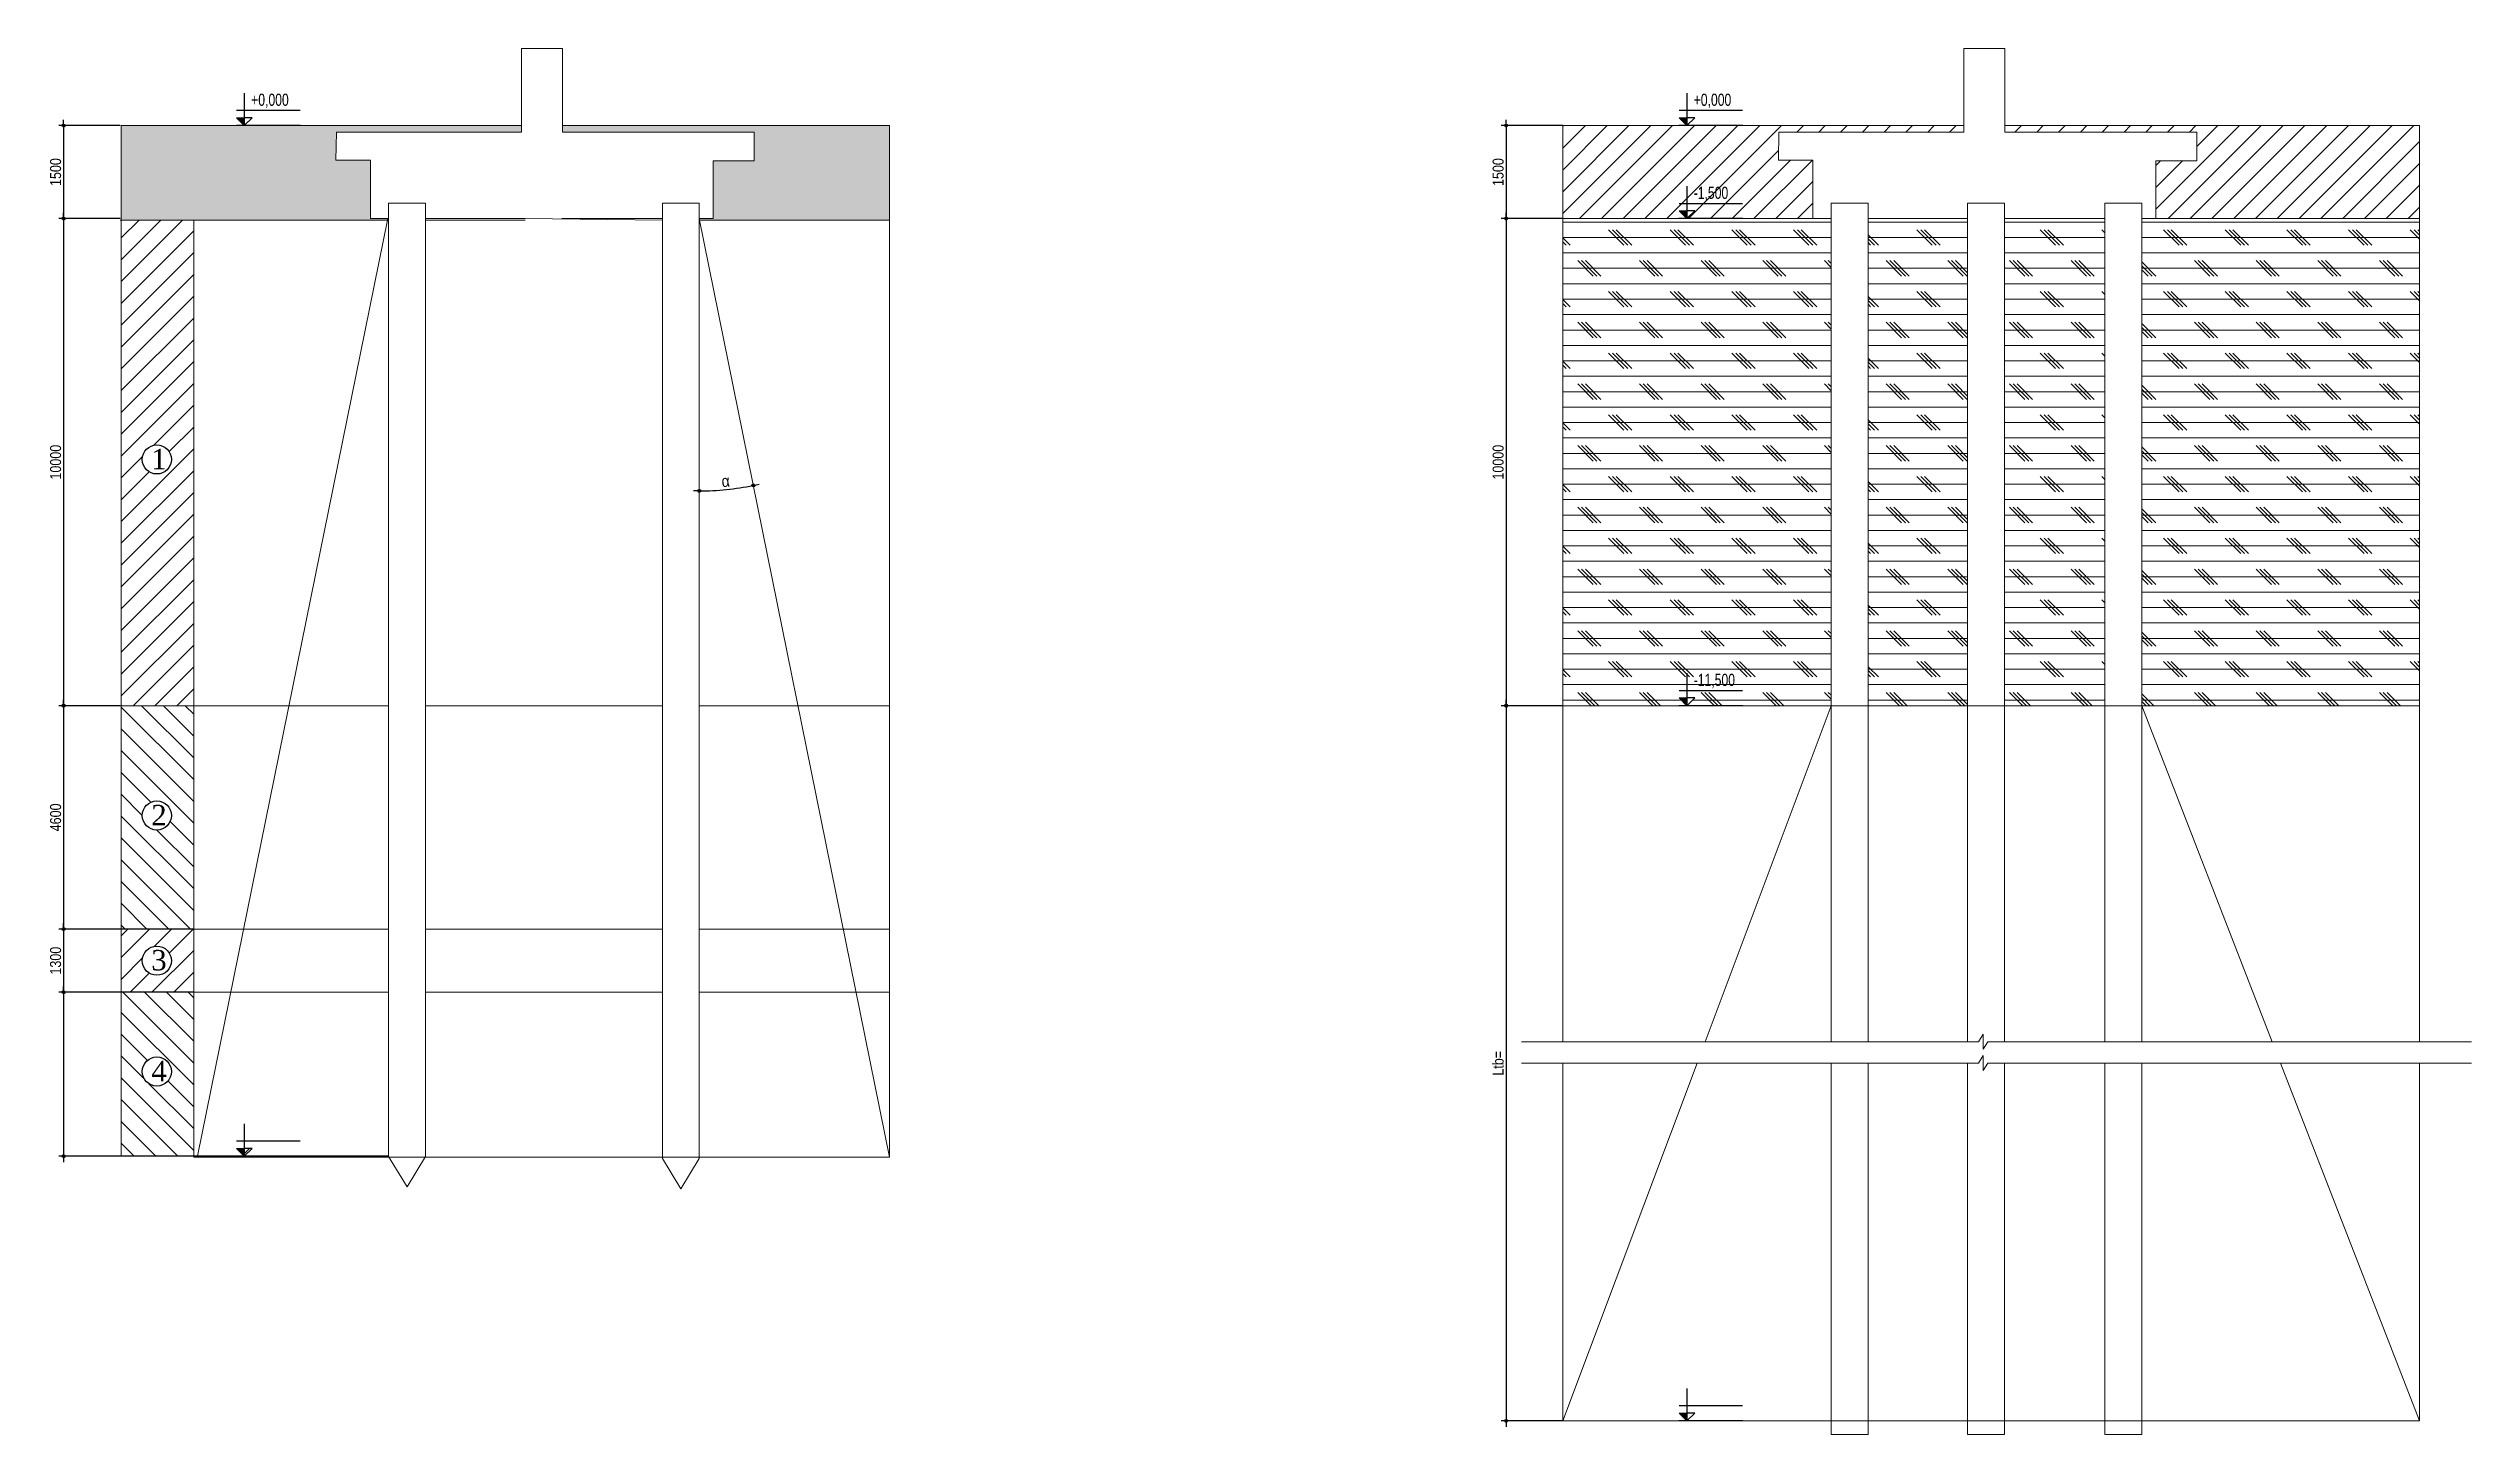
# Model space of a CAD drawing. Extents: x -79995 to 347433, y -157641 to 104789.
# Drawn here: x 250290 to 300189, y 54728 to 83267 of the extents above; entities that cross this region are included whole.
import ezdxf

# ---------------------------------------------------------------- set-up
doc = ezdxf.new("R2010")
doc.units = 0
doc.layers.get('0').update_dxf_attribs({"color": 255, "linetype": 'CONTINUOUS'})
doc.layers.get('DEFPOINTS').update_dxf_attribs({"linetype": 'CONTINUOUS'})
doc.layers.add('DIM', color=1, linetype='CONTINUOUS')
doc.layers.add('TEXT', color=7, linetype='CONTINUOUS')
doc.layers.add('NÉT THẤY KC', color=7, linetype='CONTINUOUS', lineweight=20)
doc.layers.add('TEXT NHỎ KC Dim - Ghi chú', color=3, linetype='CONTINUOUS', lineweight=18)
doc.styles.add('HEL-CONDENSE', font='')
doc.styles.get("Standard").update_dxf_attribs({"font": '', "height": 25})
doc.styles.add('vntimeh.shx', font='', dxfattribs={"width": 0.75})
doc.styles.get('HEL-CONDENSE').set_extended_font_data('VNI-Helve-Condense')
doc.styles.get('Standard').set_extended_font_data('VNI-Helve-Condense')
doc.styles.get('vntimeh.shx').set_extended_font_data('TCVN-VnTimeH')
doc.dimstyles.new('D100', dxfattribs={"dimtxt": 225, "dimasz": 1.2, "dimexe": 100, "dimexo": 0, "dimgap": 50, "dimtad": 1, "dimdec": 0, "dimzin": 13, "dimdsep": 46, "dimtxsty": 'HEL-CONDENSE', "dimblk": 'D50', "dimcen": 0, "dimclrd": 1, "dimclre": 1, "dimclrt": 7, "dimadec": 0, "dimazin": 0, "dimtfac": 1, "dimtdec": 0, "dimtmove": 0, "dimatfit": 3, "dimldrblk": 'D50', "dimfxl": 1, "dimtolj": 1, "dimtzin": 13, "dimarcsym": 0})

msp = doc.modelspace()

# ---------------------------------------------------------------- texts
at = {"layer": 'TEXT', "color": 7, "linetype": 'Continuous', "ltscale": 100, "char_height": 420, "width": 740.13018, "attachment_point": 5}
for s, insert in [('{\\fTimes New Roman|b0|i0|c0|p18;1}', (252565.772, 74814.326)), ('{\\fTimes New Roman|b0|i0|c0|p18;2}', (252565.772, 67483.299)), ('{\\fTimes New Roman|b0|i0|c0|p18;3}', (252565.772, 64492.679)), ('{\\fTimes New Roman|b0|i0|c0|p18;4}', (252565.772, 62210.818))]:
    msp.add_mtext(s, dxfattribs=dict(at, insert=insert))

# ---------------------------------------------------------------- blocks, each defined once
blk = doc.blocks.new('D50')
at = {"layer": 'DIM'}
blk.add_hatch(color=256, dxfattribs=at).paths.add_polyline_path([(25, 0, 1), (-25, 0, 1)])
blk.add_line((25, 0), (100, 0), dxfattribs=at)
blk.add_circle((0, 0), 25, dxfattribs=at)
blk = doc.blocks.new('*D1719')
at = {"layer": 'DEFPOINTS', "color": 0, "transparency": 16777216}
for p in [(281473, 81680), (280309, 79764), (281473, 79764)]:
    blk.add_point(p, dxfattribs=at)
at = {"layer": 'DIM', "color": 1, "lineweight": -2, "transparency": 16777216}
for p, q in [((281473, 81680), (280209, 81680)), ((280309, 81678), (280309, 79765)), ((281473, 79764), (280209, 79764))]:
    blk.add_line(p, q, dxfattribs=at)
at = {"layer": 'DIM', "color": 1, "lineweight": -2, "transparency": 16777216, "xscale": 1.199999999999999, "yscale": 1.199999999999999, "zscale": 1.199999999999999}
for p, rotation in [((280309, 81680), 90), ((280309, 79764), 270)]:
    blk.add_blockref('D50', p, dxfattribs=dict(at, rotation=rotation))
at = {"layer": 'DIM', "color": 7, "transparency": 16777216, "insert": (280144, 80722), "char_height": 225, "attachment_point": 5, "rotation": 90, "style": 'HEL-CONDENSE'}
blk.add_mtext('\\A1;1500', dxfattribs=at)
blk = doc.blocks.new('*D1720')
at = {"layer": 'DEFPOINTS', "color": 0, "transparency": 16777216}
for p in [(281473, 79764), (280309, 69735), (281473, 69735)]:
    blk.add_point(p, dxfattribs=at)
at = {"layer": 'DIM', "color": 1, "lineweight": -2, "transparency": 16777216}
for p, q in [((281473, 79764), (280209, 79764)), ((280309, 79763), (280309, 69736)), ((281473, 69735), (280209, 69735))]:
    blk.add_line(p, q, dxfattribs=at)
at = {"layer": 'DIM', "color": 1, "lineweight": -2, "transparency": 16777216, "xscale": 1.199999999999999, "yscale": 1.199999999999999, "zscale": 1.199999999999999}
for p, rotation in [((280309, 79764), 90), ((280309, 69735), 270)]:
    blk.add_blockref('D50', p, dxfattribs=dict(at, rotation=rotation))
at = {"layer": 'DIM', "color": 7, "transparency": 16777216, "insert": (280144, 74749), "char_height": 225, "attachment_point": 5, "rotation": 90, "style": 'HEL-CONDENSE'}
blk.add_mtext('\\A1;10000', dxfattribs=at)
blk = doc.blocks.new('*D1721')
at = {"layer": 'DEFPOINTS', "color": 0, "transparency": 16777216}
for p in [(281473, 69735), (280309, 55009), (281473, 55009)]:
    blk.add_point(p, dxfattribs=at)
at = {"layer": 'DIM', "color": 1, "lineweight": -2, "transparency": 16777216}
for p, q in [((281473, 69735), (280209, 69735)), ((280309, 69733), (280309, 55010)), ((281473, 55009), (280209, 55009))]:
    blk.add_line(p, q, dxfattribs=at)
at = {"layer": 'DIM', "color": 1, "lineweight": -2, "transparency": 16777216, "xscale": 1.199999999999999, "yscale": 1.199999999999999, "zscale": 1.199999999999999}
for p, rotation in [((280309, 69735), 90), ((280309, 55009), 270)]:
    blk.add_blockref('D50', p, dxfattribs=dict(at, rotation=rotation))
at = {"layer": 'DIM', "color": 7, "transparency": 16777216, "insert": (280144, 62372), "char_height": 225, "attachment_point": 5, "rotation": 90, "style": 'HEL-CONDENSE'}
blk.add_mtext('\\A1;Ltb=', dxfattribs=at)
blk = doc.blocks.new('ct')
blk.add_hatch(color=256).paths.add_polyline_path([(0, 0), (-1.61, 1.6), (0, 1.6)])
at = {"ltscale": 50}
h = blk.add_hatch(dxfattribs=at)
h.set_pattern_fill('ANSI31', color=8, scale=1.406, style=0)
h.paths.add_polyline_path([(0, 1.6), (0, 0), (1.61, 1.6)])
at = {"color": 8, "ltscale": 50}
for p, q in [((11.56, 0), (-1.64, 0)), ((-1.59, 3.14), (11.47, 3.14))]:
    blk.add_line(p, q, dxfattribs=at)
for points in [[(0, 6.69), (0, 0)], [(0, 0), (-1.61, 1.6), (0, 1.6)], [(0, 0), (1.61, 1.6), (0, 1.6)]]:
    blk.add_lwpolyline(points, dxfattribs=at)
at = {"color": 3, "style": 'vntimeh.shx', "width": 0.75}
blk.add_attdef('CT', (1.41, 4.07), '', height=2, dxfattribs=at)
blk = doc.blocks.new('*D1915')
at = {"layer": 'DEFPOINTS', "color": 0, "transparency": 16777216}
for p in [(251767, 81680), (250603, 79764), (251767, 79764)]:
    blk.add_point(p, dxfattribs=at)
at = {"layer": 'DIM', "color": 1, "lineweight": -2, "transparency": 16777216}
for p, q in [((251767, 81680), (250503, 81680)), ((250603, 81678), (250603, 79765)), ((251767, 79764), (250503, 79764))]:
    blk.add_line(p, q, dxfattribs=at)
at = {"layer": 'DIM', "color": 1, "lineweight": -2, "transparency": 16777216, "xscale": 1.199999999999999, "yscale": 1.199999999999999, "zscale": 1.199999999999999}
for p, rotation in [((250603, 81680), 90), ((250603, 79764), 270)]:
    blk.add_blockref('D50', p, dxfattribs=dict(at, rotation=rotation))
at = {"layer": 'DIM', "color": 7, "transparency": 16777216, "insert": (250438, 80722), "char_height": 225, "attachment_point": 5, "rotation": 90, "style": 'HEL-CONDENSE'}
blk.add_mtext('\\A1;1500', dxfattribs=at)
blk = doc.blocks.new('*D1914')
at = {"layer": 'DEFPOINTS', "color": 0, "transparency": 16777216}
for p in [(251767, 79764), (250603, 69735), (251767, 69735)]:
    blk.add_point(p, dxfattribs=at)
at = {"layer": 'DIM', "color": 1, "lineweight": -2, "transparency": 16777216}
for p, q in [((251767, 79764), (250503, 79764)), ((250603, 79763), (250603, 69736)), ((251767, 69735), (250503, 69735))]:
    blk.add_line(p, q, dxfattribs=at)
at = {"layer": 'DIM', "color": 1, "lineweight": -2, "transparency": 16777216, "xscale": 1.199999999999999, "yscale": 1.199999999999999, "zscale": 1.199999999999999}
for p, rotation in [((250603, 79764), 90), ((250603, 69735), 270)]:
    blk.add_blockref('D50', p, dxfattribs=dict(at, rotation=rotation))
at = {"layer": 'DIM', "color": 7, "transparency": 16777216, "insert": (250438, 74749), "char_height": 225, "attachment_point": 5, "rotation": 90, "style": 'HEL-CONDENSE'}
blk.add_mtext('\\A1;10000', dxfattribs=at)
blk = doc.blocks.new('*D1916')
at = {"layer": 'DEFPOINTS', "color": 0, "transparency": 16777216}
for p in [(251767, 69735), (250603, 65135), (253281, 65135)]:
    blk.add_point(p, dxfattribs=at)
at = {"layer": 'DIM', "color": 1, "lineweight": -2, "transparency": 16777216}
for p, q in [((251767, 69735), (250503, 69735)), ((250603, 69733), (250603, 65136)), ((253281, 65135), (250503, 65135))]:
    blk.add_line(p, q, dxfattribs=at)
at = {"layer": 'DIM', "color": 1, "lineweight": -2, "transparency": 16777216, "xscale": 1.199999999999999, "yscale": 1.199999999999999, "zscale": 1.199999999999999}
for p, rotation in [((250603, 69735), 90), ((250603, 65135), 270)]:
    blk.add_blockref('D50', p, dxfattribs=dict(at, rotation=rotation))
at = {"layer": 'DIM', "color": 7, "transparency": 16777216, "insert": (250438, 67435), "char_height": 225, "attachment_point": 5, "rotation": 90, "style": 'HEL-CONDENSE'}
blk.add_mtext('\\A1;4600', dxfattribs=at)
blk = doc.blocks.new('*D1917')
at = {"layer": 'DEFPOINTS', "color": 0, "transparency": 16777216}
for p in [(253281, 65135), (250603, 63835), (253281, 63835)]:
    blk.add_point(p, dxfattribs=at)
at = {"layer": 'DIM', "color": 1, "lineweight": -2, "transparency": 16777216}
for p, q in [((253281, 65135), (250503, 65135)), ((250603, 65133), (250603, 63836)), ((253281, 63835), (250503, 63835))]:
    blk.add_line(p, q, dxfattribs=at)
at = {"layer": 'DIM', "color": 1, "lineweight": -2, "transparency": 16777216, "xscale": 1.199999999999999, "yscale": 1.199999999999999, "zscale": 1.199999999999999}
for p, rotation in [((250603, 65135), 90), ((250603, 63835), 270)]:
    blk.add_blockref('D50', p, dxfattribs=dict(at, rotation=rotation))
at = {"layer": 'DIM', "color": 7, "transparency": 16777216, "insert": (250438, 64485), "char_height": 225, "attachment_point": 5, "rotation": 90, "style": 'HEL-CONDENSE'}
blk.add_mtext('\\A1;1300', dxfattribs=at)
blk = doc.blocks.new('*D1918')
at = {"layer": 'DEFPOINTS', "color": 0, "transparency": 16777216}
for p in [(253281, 63835), (250603, 60458), (257292, 60458)]:
    blk.add_point(p, dxfattribs=at)
at = {"layer": 'DIM', "color": 1, "lineweight": -2, "transparency": 16777216}
for p, q in [((253281, 63835), (250503, 63835)), ((250603, 63833), (250603, 60459)), ((257292, 60458), (250503, 60458))]:
    blk.add_line(p, q, dxfattribs=at)
at = {"layer": 'DIM', "color": 1, "lineweight": -2, "transparency": 16777216, "xscale": 1.199999999999999, "yscale": 1.199999999999999, "zscale": 1.199999999999999}
for p, rotation in [((250603, 63835), 90), ((250603, 60458), 270)]:
    blk.add_blockref('D50', p, dxfattribs=dict(at, rotation=rotation))
blk = doc.blocks.new('*D1919')
at = {"layer": 'DEFPOINTS', "color": 0, "transparency": 16777216}
for p in [(263692, 80084), (263692, 79764), (264065, 74171), (263692, 60408), (267609, 60436)]:
    blk.add_point(p, dxfattribs=at)
at = {"layer": 'DIM', "color": 1, "lineweight": -2, "transparency": 16777216}
blk.add_arc((263692, 79764), 5606, 270.0123, 281.444, dxfattribs=at)
at = {"layer": 'DIM', "color": 1, "lineweight": -2, "transparency": 16777216, "xscale": 1.199999999999999, "yscale": 1.199999999999999, "zscale": 1.199999999999999}
for p, rotation in [((263692, 74158), 180.0061325039766), ((264806, 74270), 11.45009754887181)]:
    blk.add_blockref('D50', p, dxfattribs=dict(at, rotation=rotation))
at = {"layer": 'DIM', "color": 7, "transparency": 16777216, "insert": (264234, 74359), "char_height": 225, "attachment_point": 5, "rotation": 5.7281, "style": 'HEL-CONDENSE'}
blk.add_mtext('\\A1;{\\H1.08333x;\\C0;α}', dxfattribs=at)

# ---------------------------------------------------------------- dimensions: what is measured, and where the dimension line sits
at = {"layer": 'DIM'}
for base, p1, p2, text, picture, middle in [((250602.512, 79763.939), (251766.536, 81679.636), (251766.536, 79763.939), '1500', '*D1915', (250437.612, 80721.787)), ((280308.737, 79763.939), (281472.76, 81679.636), (281472.76, 79763.939), '1500', '*D1719', (280143.837, 80721.787)), ((250602.512, 69734.63), (251766.536, 79763.939), (251766.536, 69734.63), '10000', '*D1914', (250437.612, 74749.285)), ((280308.737, 69734.63), (281472.76, 79763.939), (281472.76, 69734.63), '10000', '*D1720', (280143.837, 74749.285)), ((280308.737, 55008.897), (281472.76, 69734.63), (281472.76, 55008.897), 'Ltb=', '*D1721', (280143.837, 62371.764)), ((250602.512, 60458.094), (253280.793, 63834.63), (257292.224, 60458.094), ' ', '*D1918', (250602.512, 62146.362))]:
    dim = msp.add_linear_dim(base=base, p1=p1, p2=p2, angle=90, text=text, dimstyle='D100', override={"dimtmove": 1}, dxfattribs=at)
    dim.commit()
    dim.dimension.update_dxf_attribs({"geometry": picture, "text_midpoint": middle})
dim = msp.add_angular_dim_2l(base=(264065.485, 74170.605), line1=((263692.138, 79763.939), (267609.039, 60436.194)), line2=((263692.138, 80083.901), (263692.138, 60408.271)), text='{\\H1.08333x;\\C0;α}', dimstyle='D100', override={"dimtmove": 1}, dxfattribs=at)
dim.commit()
dim.dimension.update_dxf_attribs({"geometry": '*D1919', "text_midpoint": (264234.287, 74359.152)})
for base, p1, p2, picture, middle in [((250602.512, 65134.63), (251766.536, 69734.63), (253280.793, 65134.63), '*D1916', (250437.612, 67434.63)), ((250602.512, 63834.63), (253280.793, 65134.63), (253280.793, 63834.63), '*D1917', (250437.612, 64484.63))]:
    dim = msp.add_linear_dim(base=base, p1=p1, p2=p2, angle=90, dimstyle='D100', override={"dimtmove": 1}, dxfattribs=at)
    dim.commit()
    dim.dimension.update_dxf_attribs({"geometry": picture, "text_midpoint": middle})

# ---------------------------------------------------------------- hatches: boundary and pattern name
at = {"layer": 'TEXT NHỎ KC Dim - Ghi chú'}
h = msp.add_hatch(dxfattribs=at)
h.set_pattern_fill('AR-BRELM', color=256)
h.paths.add_polyline_path([(256919.043, 80968.29), (256209.978, 80968.29), (256219.251, 81546.996), (260029.651, 81546.996), (260029.651, 81679.636), (253280.793, 81679.636), (251786.16, 81679.636), (251786.16, 79734.63), (257272.32, 79734.63), (257278.266, 79763.939), (256919.043, 79763.939)])
h.paths.add_polyline_path([(267609.039, 81679.636), (260872.505, 81679.636), (260872.505, 81546.996), (264823.382, 81546.996), (264823.382, 80954.128), (263980.529, 80954.128), (263980.529, 79763.939), (263692.138, 79763.939), (263698.078, 79734.63), (267609.039, 79734.63)])
h = msp.add_hatch(dxfattribs=at)
h.set_pattern_fill('ANSI31', color=256, scale=100)
h.paths.add_polyline_path([(285925.475, 81546.996), (289735.876, 81546.996), (289735.876, 81679.636), (281472.76, 81679.636), (281472.76, 79763.939), (284029.535, 79763.939), (283868.334, 79923.634), (284029.535, 79923.634), (284190.736, 79923.634), (284029.535, 79763.939), (285185.661, 79763.939), (286625.267, 79763.939), (286625.267, 80968.29), (285916.202, 80968.29)])
h.paths.add_polyline_path([(299119.773, 81679.636), (290578.73, 81679.636), (290578.73, 81546.996), (294529.606, 81546.996), (294529.606, 80954.128), (293686.753, 80954.128), (293686.753, 79763.939), (299119.773, 79763.939)])
h.paths.add_polyline_path([(284096.087, 80048.742), (285191.325, 80048.742), (285191.325, 80495.171), (284096.087, 80495.171)], flags=24)
h = msp.add_hatch(dxfattribs=at)
h.set_pattern_fill('ANSI31', color=256, scale=100)
h.paths.add_polyline_path([(253280.793, 65134.63), (251786.16, 65134.63), (251786.16, 63834.63), (253280.793, 63834.63)])
h.paths.add_polyline_path([(252822.523, 64484.016, -1), (252222.523, 64484.016, -1)], flags=16)
h.paths.add_polyline_path([(253280.793, 79734.63), (251786.16, 79734.63), (251786.16, 69734.63), (253280.793, 69734.63)])
h.paths.add_polyline_path([(252822.523, 74805.662, -1), (252222.523, 74805.662, -1)], flags=16)
h.paths.add_polyline_path([(252307.247, 74365.18), (252827.326, 74365.18), (252827.326, 75261.957), (252307.247, 75261.957)], flags=24)
h.paths.add_polyline_path([(252318.905, 64047.167), (252838.984, 64047.167), (252838.984, 64943.945), (252318.905, 64943.945)], flags=24)
h = msp.add_hatch(dxfattribs=at)
h.set_pattern_fill('CORK', color=256, scale=100)
h.set_pattern_definition([(0, (0, 0), (0, 317.5), []), (135, (158.75, -158.75), (-635.0003, -635.0003), [449.013, -449.013]), (135, (238.1, -158.75), (-635.0003, -635.0003), [449.013, -449.013]), (135, (317.5, -158.75), (-635.0003, -635.0003), [449.013, -449.013])])
h.paths.add_polyline_path([(287002.051, 79763.939), (286625.267, 79763.939), (281472.76, 79763.939), (281472.76, 69734.63), (284029.535, 69734.63), (283868.334, 69894.326), (284029.535, 69894.326), (284190.736, 69894.326), (284029.535, 69734.63), (285185.661, 69734.63), (287002.051, 69734.63)])
h.paths.add_polyline_path([(289811.563, 79763.939), (287761.778, 79763.939), (287761.778, 69734.63), (289811.563, 69734.63)])
h.paths.add_polyline_path([(292638.636, 79763.939), (290571.291, 79763.939), (290571.291, 69734.63), (292638.636, 69734.63)])
h.paths.add_polyline_path([(299119.773, 79763.939), (293398.363, 79763.939), (293398.363, 69734.63), (299119.773, 69734.63)])
h = msp.add_hatch(dxfattribs=at)
h.set_pattern_fill('ANSI31', color=256, scale=100, angle=90)
h.paths.add_polyline_path([(253280.793, 69734.63), (251786.16, 69734.63), (251786.16, 65134.63), (253280.793, 65134.63)])
h.paths.add_polyline_path([(252222.523, 67474.636, -1), (252822.523, 67474.636, -1)], flags=16)
h.paths.add_polyline_path([(253280.793, 63834.63), (251786.16, 63834.63), (251786.16, 60458.094), (253280.793, 60458.094)])
h.paths.add_polyline_path([(252822.523, 62202.154, -1), (252222.523, 62202.154, -1)], flags=16)
h.paths.add_polyline_path([(252311.94, 67034.154), (252832.02, 67034.154), (252832.02, 67930.931), (252311.94, 67930.931)], flags=24)
h.paths.add_polyline_path([(252311.638, 61761.672), (252831.717, 61761.672), (252831.717, 62658.45), (252311.638, 62658.45)], flags=24)

# ---------------------------------------------------------------- linework, layer by layer
at = {"layer": 'NÉT THẤY KC'}
for p, q in [((257278.266, 79763.939), (253361.366, 60458.094)), ((263692.138, 79763.939), (267609.039, 60436.194)), ((287002.051, 69734.63), (284404.412, 62816.539)), ((293398.363, 69734.63), (296086.259, 62816.539)), ((284239.03, 62376.09), (281472.76, 55008.897)), ((296257.387, 62376.09), (299119.773, 55008.897))]:
    msp.add_line(p, q, dxfattribs=at)
for points in [[(256219.251, 81546.996), (260029.651, 81546.996), (260029.651, 83267.292), (260872.505, 83267.292), (260872.505, 81546.996), (264823.382, 81546.996), (264823.382, 80954.128), (263980.529, 80954.128), (263980.529, 79763.939), (263692.138, 79763.939)], [(285925.475, 81546.996), (289735.876, 81546.996), (289735.876, 83267.292), (290578.73, 83267.292), (290578.73, 81546.996), (294529.606, 81546.996), (294529.606, 80954.128), (293686.753, 80954.128), (293686.753, 79763.939), (293398.363, 79763.939)], [(257295.826, 79763.939), (256919.043, 79763.939), (256919.043, 80968.29), (256209.978, 80968.29), (256219.251, 81546.996)], [(281472.76, 62816.539), (281472.76, 81679.636), (289735.876, 81679.636)], [(287002.051, 79763.939), (281472.76, 79763.939), (281472.76, 81679.636), (289735.876, 81679.636)], [(287002.051, 79763.939), (286625.267, 79763.939), (286625.267, 80968.29), (285916.202, 80968.29), (285925.475, 81546.996)], [(290578.73, 81679.636), (299119.773, 81679.636), (299119.773, 79763.939), (293398.363, 79763.939)], [(290578.73, 81679.636), (299119.773, 81679.636), (299119.773, 62816.539)], [(257295.826, 60458.066), (257295.826, 80083.901), (258055.553, 80083.901), (258055.553, 60452.151)], [(262932.411, 60414.186), (262932.411, 80083.901), (263692.138, 80083.901), (263692.138, 60408.271)], [(287002.051, 62816.539), (287002.051, 80083.901), (287761.778, 80083.901), (287761.778, 62816.539)], [(289811.563, 62816.539), (289811.563, 80083.901), (290571.291, 80083.901), (290571.291, 62816.539)], [(292638.636, 62816.539), (292638.636, 80083.901), (293398.363, 80083.901), (293398.363, 62816.539)], [(260105.339, 79763.939), (258055.553, 79763.939)], [(258055.553, 79763.939), (260105.339, 79763.939)], [(260105.339, 79763.939), (258055.553, 79763.939)], [(262932.411, 79763.939), (260865.066, 79763.939)], [(260865.066, 79763.939), (262932.411, 79763.939)], [(262932.411, 79763.939), (260865.066, 79763.939)], [(293398.363, 79763.939), (299119.773, 79763.939), (299119.773, 69734.63), (281472.76, 69734.63), (281472.76, 79763.939), (287002.051, 79763.939)], [(289811.563, 79763.939), (287761.778, 79763.939)], [(289811.563, 79763.939), (287761.778, 79763.939)], [(287761.778, 79763.939), (289811.563, 79763.939)], [(292638.636, 79763.939), (290571.291, 79763.939)], [(292638.636, 79763.939), (290571.291, 79763.939)], [(290571.291, 79763.939), (292638.636, 79763.939)], [(299119.773, 62376.09), (299119.773, 55008.897), (281472.76, 55008.897), (281472.76, 62376.09)], [(287761.778, 62376.09), (287761.778, 54728.224), (287002.051, 54728.224), (287002.051, 62376.09)], [(290571.291, 62376.09), (290571.291, 54728.224), (289811.563, 54728.224), (289811.563, 62376.09)], [(293398.363, 62376.09), (293398.363, 54728.224), (292638.636, 54728.224), (292638.636, 62376.09)]]:
    msp.add_lwpolyline(points, dxfattribs=at)
at = {"layer": 'TEXT', "color": 7, "linetype": 'Continuous', "ltscale": 100}
for centre in [(252522.523, 74805.662), (252522.523, 67474.636), (252522.523, 64484.016), (252522.523, 62202.154)]:
    msp.add_circle(centre, 300, dxfattribs=at)
at = {"layer": 'TEXT NHỎ KC Dim - Ghi chú'}
for p, q in [((251766.536, 79734.63), (257295.826, 79734.63)), ((258055.553, 79734.63), (260105.339, 79734.63)), ((260105.339, 79763.939), (262932.411, 79734.63)), ((263692.138, 79734.63), (267609.039, 79734.63)), ((251766.536, 69734.63), (257295.826, 69734.63)), ((258055.553, 69734.63), (260105.339, 69734.63)), ((260105.339, 69734.63), (262932.411, 69734.63)), ((263692.138, 69734.63), (267609.039, 69734.63)), ((251766.536, 65134.63), (257295.826, 65134.63)), ((258055.553, 65134.63), (260105.339, 65134.63)), ((260105.339, 65134.63), (262932.411, 65134.63)), ((263692.138, 65134.63), (267609.039, 65134.63)), ((251766.536, 63834.63), (257295.826, 63834.63)), ((258055.553, 63834.63), (260105.339, 63834.63)), ((260105.339, 63834.63), (262932.411, 63834.63)), ((263692.138, 63834.63), (267609.039, 63834.63)), ((290036.187, 62816.539), (290134.219, 62974.765)), ((290134.219, 62974.765), (290134.219, 62662.631)), ((280626.596, 62816.539), (290036.187, 62816.539)), ((280626.596, 62376.09), (290036.187, 62376.09)), ((290036.187, 62376.09), (290134.219, 62534.317)), ((290134.219, 62662.631), (290224.714, 62816.539)), ((290134.219, 62534.317), (290134.219, 62222.182)), ((290134.219, 62222.182), (290224.714, 62376.09)), ((290224.714, 62816.539), (300188.53, 62816.539)), ((290224.714, 62376.09), (300188.53, 62376.09)), ((257295.826, 60452.151), (257675.69, 59825.531)), ((257675.69, 59825.531), (258055.553, 60452.151)), ((262932.411, 60414.186), (263312.275, 59787.566)), ((263312.275, 59787.566), (263692.138, 60414.186))]:
    msp.add_line(p, q, dxfattribs=at)
for points in [[(253280.793, 81679.636), (251786.16, 81679.636), (251786.16, 60458.094), (253280.793, 60458.094), (253280.793, 79734.63)], [(253280.793, 81679.636), (260029.651, 81679.636)], [(260872.505, 81679.636), (267609.039, 81679.636), (267609.039, 60436.194), (253280.793, 60436.194), (253280.793, 79734.63)]]:
    msp.add_lwpolyline(points, dxfattribs=at)

# ---------------------------------------------------------------- block references
ref = msp.add_blockref('ct', (254323.311, 81679.636), dxfattribs=dict(xscale=100, yscale=100, zscale=100))
ref.add_attrib('CT', '+0,000', (254464.267, 82086.463), dxfattribs={"color": 3, "height": 250, "style": 'vntimeh.shx', "width": 0.75})
ref = msp.add_blockref('ct', (284029.535, 81679.636), dxfattribs=dict(xscale=100, yscale=100, zscale=100))
ref.add_attrib('CT', '+0,000', (284170.492, 82086.463), dxfattribs={"color": 3, "height": 250, "style": 'vntimeh.shx', "width": 0.75})
ref = msp.add_blockref('ct', (284029.535, 79763.939), dxfattribs=dict(xscale=100, yscale=100, zscale=100))
ref.add_attrib('CT', '-1,500', (284170.492, 80170.766), dxfattribs={"color": 3, "height": 250, "style": 'vntimeh.shx', "width": 0.75})
ref = msp.add_blockref('ct', (284029.535, 69734.63), dxfattribs=dict(xscale=100, yscale=100, zscale=100))
ref.add_attrib('CT', '-11,500', (284170.492, 70141.457), dxfattribs={"color": 3, "height": 250, "style": 'vntimeh.shx', "width": 0.75})
at = {"xscale": 100, "yscale": 100, "zscale": 100}
for p in [(254323.311, 60458.094), (284029.535, 55008.897)]:
    msp.add_blockref('ct', p, dxfattribs=at)

msp.set_redraw_order([(e.dxf.handle, doc.entitydb.next_handle()) for e in msp.query("TEXT MTEXT ATTDEF DIMENSION ARC_DIMENSION")])  # texts and dimensions are drawn at this point

doc.saveas('drawing.dxf')
